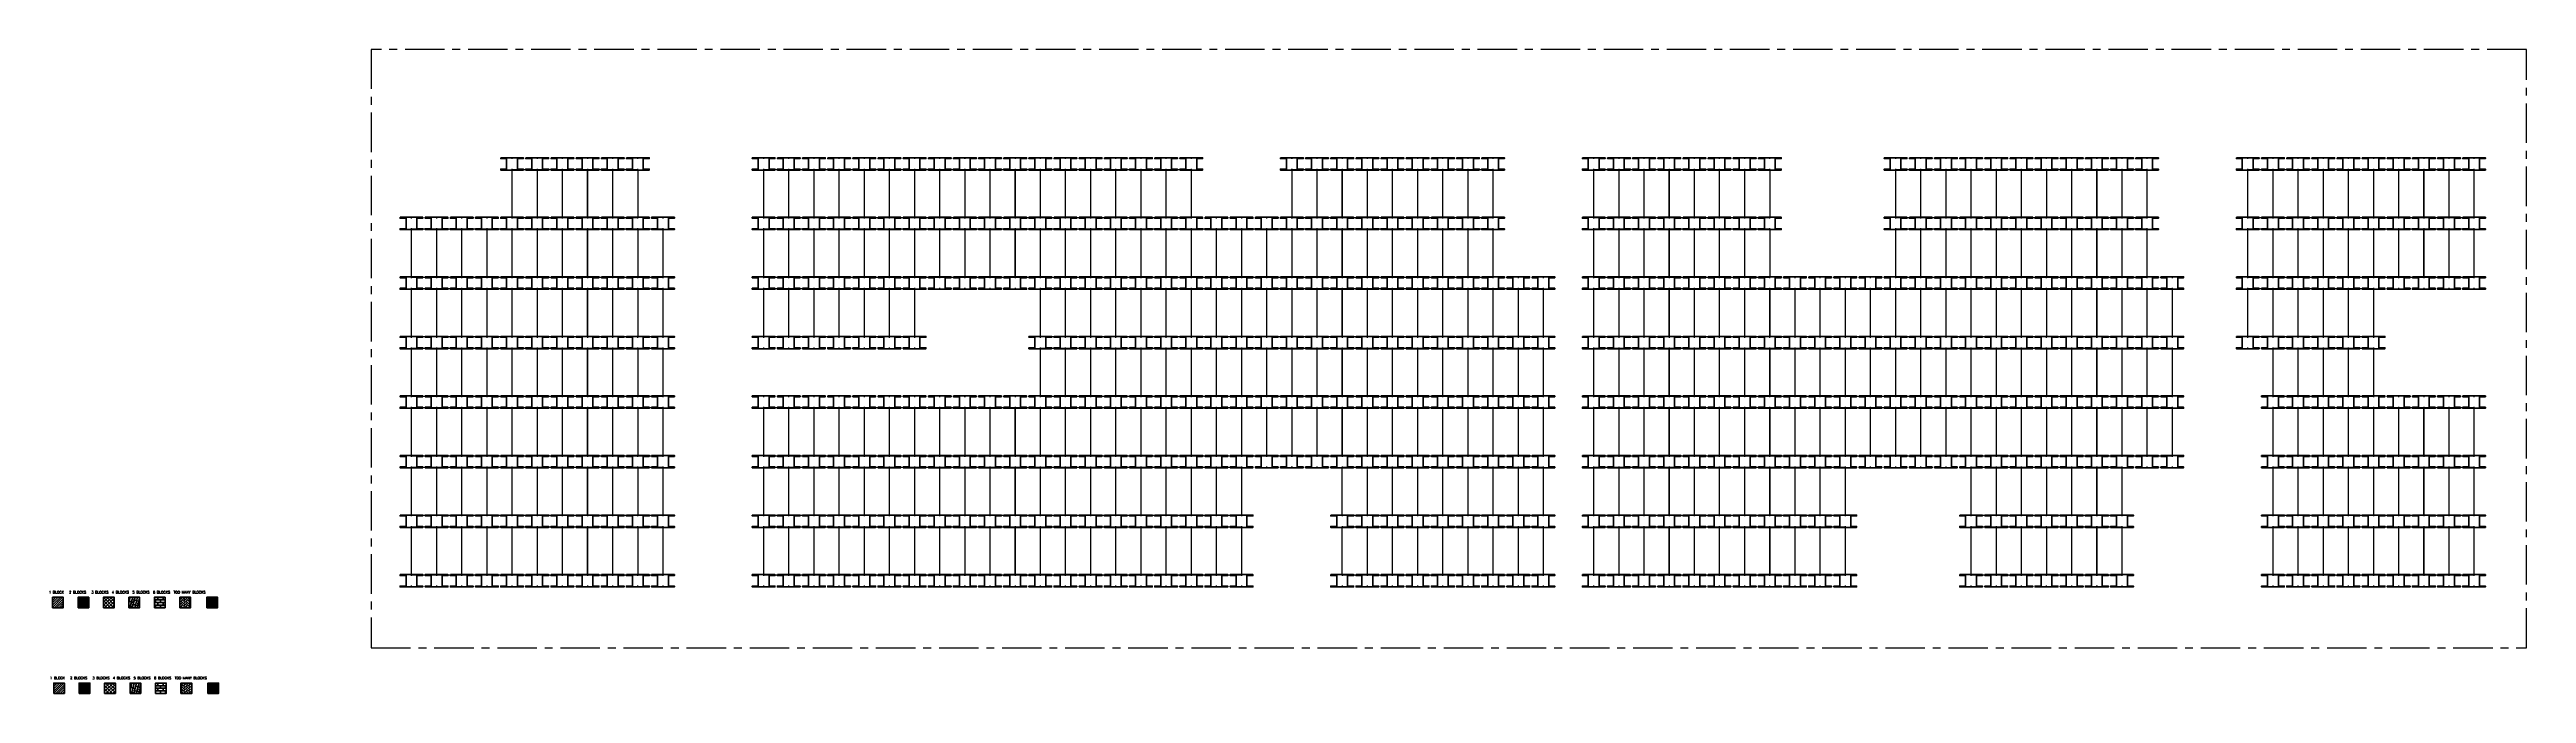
# Model space of a CAD drawing. Header units: inches. Extents: x 3525 to 7451, y 1113 to 2133.
import ezdxf

# ---------------------------------------------------------------- set-up
doc = ezdxf.new("R2010")
doc.units = ezdxf.units.IN
doc.header["$LTSCALE"] = 50
doc.header["$MEASUREMENT"] = 0
doc.linetypes.add('CENTER', pattern=[2, 1.25, -0.25, 0.25, -0.25])
for name, color, linetype, plot in [('AREA-ARRAYS', 1, 'CENTER', False), ('EF3 TEXT', 7, 'Continuous', False), ('IFI PERIMETER', 241, 'CENTER', False)]:
    doc.layers.add(name, color=color, linetype=linetype, plot=plot)
for name, color, linetype, lineweight in [('E-PANELS', 140, 'Continuous', 30), ('E2-ECOFEET', 254, 'Continuous', 35), ('E3-ECOFEET', 254, 'Continuous', 35), ('HATCH 1', 5, 'Continuous', 35), ('HATCH 2', 140, 'Continuous', 35), ('HATCH 3', 30, 'Continuous', 35), ('HATCH 4', 200, 'Continuous', 35), ('HATCH 5', 2, 'Continuous', 35), ('HATCH 6', 100, 'Continuous', 35), ('HATCH 7', 20, 'Continuous', 35)]:
    doc.layers.add(name, color=color, linetype=linetype, lineweight=lineweight)
doc.layers.get('AREA-ARRAYS').off()
doc.layers.get('E2-ECOFEET').off()
doc.styles.add('mytext', font='romans.shx')

# ---------------------------------------------------------------- blocks, each defined once
blk = doc.blocks.new('LG 340W 5DEG')
at = {"layer": 'E-PANELS'}
blk.add_lwpolyline([(39.37, -76.88), (0, -76.88), (0, 0), (39.37, 0)], close=True, dxfattribs=at)
blk = doc.blocks.new('EF3')
at = {"layer": 'E3-ECOFEET', "color": 5}
for points in [[(0, 0), (0, -1.5), (9.4, -1.5), (9.4, -18.1), (0, -18.1), (0, -19.6), (36, -19.6), (36, -18.1), (26.6, -18.1), (26.6, -1.5), (36, -1.5), (36, 0), (0, 0)], [(8.8, -8.1), (8.9, -8.1)]]:
    blk.add_lwpolyline(points, dxfattribs=at)
at = {"layer": 'E3-ECOFEET'}
for points in [[(17.2, -1), (17.8, -1), (17.8, -0.5)], [(17.2, -18.5), (17.8, -18.5), (17.8, -19)], [(18.2, -0.5), (18.2, -1), (18.8, -1)], [(18.2, -19), (18.2, -18.5), (18.8, -18.5)]]:
    blk.add_lwpolyline(points, dxfattribs=at)
blk = doc.blocks.new('*U9')
at = {"layer": 'HATCH 1'}
h = blk.add_hatch(dxfattribs=at)
h.set_pattern_fill('ANSI31', color=256, scale=20)
h.set_pattern_definition([(45, (-119.168, -90.9187), (-1.767767, 1.767767), [])])
h.paths.add_polyline_path([(-8.5, -8.25), (8.5, -8.25), (8.5, 8.25), (-8.5, 8.25)])
blk.add_lwpolyline([(-8.5, -8.25), (8.5, -8.25), (8.5, 8.25), (-8.5, 8.25)], close=True, dxfattribs=at)
blk = doc.blocks.new('*U10')
at = {"layer": 'HATCH 2'}
h = blk.add_hatch(dxfattribs=at)
h.set_pattern_fill('ANSI36', color=256, scale=15, angle=90)
h.set_pattern_definition([(135, (-119.168, -90.9187), (-3.64602, 0.994369), [4.6875, -0.9375, 0, -0.9375])])
h.paths.add_polyline_path([(-8.5, -8.25), (8.5, -8.25), (8.5, 8.25), (-8.5, 8.25)])
blk.add_lwpolyline([(-8.5, -8.25), (8.5, -8.25), (8.5, 8.25), (-8.5, 8.25)], close=True, dxfattribs=at)
blk = doc.blocks.new('EF3_HATCH_3')
at = {"layer": 'HATCH 3'}
h = blk.add_hatch(dxfattribs=at)
h.set_pattern_fill('ANSI37', color=256, scale=30)
h.set_pattern_definition([(45, (-119.168, -90.9187), (-2.65165, 2.65165), []), (135, (-119.168, -90.9187), (-2.65165, -2.65165), [])])
h.paths.add_polyline_path([(-8.5, -8.25), (8.5, -8.25), (8.5, 8.25), (-8.5, 8.25)])
blk.add_lwpolyline([(-8.5, -8.25), (8.5, -8.25), (8.5, 8.25), (-8.5, 8.25)], close=True, dxfattribs=at)
blk = doc.blocks.new('*U11')
at = {"layer": 'HATCH 4'}
h = blk.add_hatch(dxfattribs=at)
h.set_pattern_fill('ANSI38', color=256, scale=30, angle=30)
h.set_pattern_definition([(75, (-119.168, -90.9187), (-3.62222, 0.97057), []), (165, (-119.168, -90.9187), (-8.215015, -1.68108), [9.375, -5.625])])
h.paths.add_polyline_path([(-8.5, -8.25), (8.5, -8.25), (8.5, 8.25), (-8.5, 8.25)])
blk.add_lwpolyline([(-8.5, -8.25), (8.5, -8.25), (8.5, 8.25), (-8.5, 8.25)], close=True, dxfattribs=at)
blk = doc.blocks.new('EF3_HATCH_5')
at = {"layer": 'HATCH 5'}
h = blk.add_hatch(dxfattribs=at)
h.set_pattern_fill('AR-B816', color=256, scale=0.5)
h.set_pattern_definition([(0, (-119.168, -90.9187), (0, 4), []), (90, (-119.168, -90.9187), (-4, 4), [4, -4])])
h.paths.add_polyline_path([(-8.5, -8.25), (8.5, -8.25), (8.5, 8.25), (-8.5, 8.25)])
blk.add_lwpolyline([(-8.5, -8.25), (8.5, -8.25), (8.5, 8.25), (-8.5, 8.25)], close=True, dxfattribs=at)
blk = doc.blocks.new('EF3_HATCH_6')
at = {"layer": 'HATCH 6'}
h = blk.add_hatch(dxfattribs=at)
h.set_pattern_fill('AR-HBONE', color=256, scale=0.7)
h.set_pattern_definition([(45, (-119.168, -90.9187), (3e-16, 3.9598), [8.4, -2.8]), (135, (-117.188, -88.9388), (3e-16, 3.9598), [8.4, -2.8])])
h.paths.add_polyline_path([(-8.5, -8.25), (8.5, -8.25), (8.5, 8.25), (-8.5, 8.25)])
blk.add_lwpolyline([(-8.5, -8.25), (8.5, -8.25), (8.5, 8.25), (-8.5, 8.25)], close=True, dxfattribs=at)
blk = doc.blocks.new('EF3_HATCH_7')
at = {"layer": 'HATCH 7'}
h = blk.add_hatch(color=256, dxfattribs=at)
h.dxf.hatch_style = 1
h.paths.add_polyline_path([(-8.5, -8.25), (8.5, -8.25), (8.5, 8.25), (-8.5, 8.25)])
blk.add_lwpolyline([(-8.5, -8.25), (8.5, -8.25), (8.5, 8.25), (-8.5, 8.25)], close=True, dxfattribs=at)
blk = doc.blocks.new('EF3 HATCH AND TEXT')
at = {"layer": 'HATCH 1'}
blk.add_blockref('*U9', (17.3, -21.2), dxfattribs=at)
at = {"layer": 'HATCH 2'}
blk.add_blockref('*U10', (57.6, -21.2), dxfattribs=at)
at = {"layer": 'HATCH 3'}
blk.add_blockref('EF3_HATCH_3', (98, -21.2), dxfattribs=at)
at = {"layer": 'HATCH 4'}
blk.add_blockref('*U11', (138.3, -21.2), dxfattribs=at)
at = {"layer": 'HATCH 5'}
blk.add_blockref('EF3_HATCH_5', (178.7, -21.2), dxfattribs=at)
at = {"layer": 'HATCH 6'}
blk.add_blockref('EF3_HATCH_6', (219, -21.2), dxfattribs=at)
at = {"layer": 'HATCH 7'}
blk.add_blockref('EF3_HATCH_7', (261.7, -21.2), dxfattribs=at)
at = {"layer": 'EF3 TEXT', "insert": (3, -2.9), "char_height": 4, "attachment_point": 1, "style": 'mytext'}
blk.add_mtext_dynamic_manual_height_columns('1 BLOCK   2 BLOCKS   3 BLOCKS  4 BLOCKS  5 BLOCKS  6 BLOCKS  TOO MANY BLOCKS', width=339.17, gutter_width=450.2, heights=[0], dxfattribs=at)
blk = doc.blocks.new('hatch and text insert')
at = {"layer": 'EF3 TEXT'}
blk.add_blockref('EF3 HATCH AND TEXT', (1.8, -135.8), dxfattribs=at)
at = {"layer": 'HATCH 1'}
blk.add_blockref('*U9', (17.3, -21.2), dxfattribs=at)
at = {"layer": 'HATCH 2'}
blk.add_blockref('*U10', (57.6, -21.2), dxfattribs=at)
at = {"layer": 'HATCH 3'}
blk.add_blockref('EF3_HATCH_3', (98, -21.2), dxfattribs=at)
at = {"layer": 'HATCH 4'}
blk.add_blockref('*U11', (138.3, -21.2), dxfattribs=at)
at = {"layer": 'HATCH 5'}
blk.add_blockref('EF3_HATCH_5', (178.7, -21.2), dxfattribs=at)
at = {"layer": 'HATCH 6'}
blk.add_blockref('EF3_HATCH_6', (219, -21.2), dxfattribs=at)
at = {"layer": 'HATCH 7'}
blk.add_blockref('EF3_HATCH_7', (261.7, -21.2), dxfattribs=at)
at = {"layer": 'EF3 TEXT', "insert": (3, -2.9), "char_height": 4, "attachment_point": 1, "style": 'mytext'}
blk.add_mtext_dynamic_manual_height_columns('1 BLOCK   2 BLOCKS   3 BLOCKS  4 BLOCKS  5 BLOCKS  6 BLOCKS  TOO MANY BLOCKS', width=339.17, gutter_width=450.2, heights=[0], dxfattribs=at)

msp = doc.modelspace()

# ---------------------------------------------------------------- linework, layer by layer
at = {"layer": 'IFI PERIMETER'}
msp.add_lwpolyline([(7450.9, 2133.4), (4034.8, 2133.4), (4034.8, 1185.4), (7450.9, 1185.4)], close=True, dxfattribs=at)

# ---------------------------------------------------------------- block references
at = {"layer": 'AREA-ARRAYS'}
msp.add_blockref('hatch and text insert', (3521, 1278.2), dxfattribs=at)
at = {"layer": 'E-PANELS'}
for p in [(4258.3, 1943.4), (4298.2, 1943.4), (4338.1, 1943.4), (4377.9, 1943.4), (4417.8, 1943.4), (4657, 1943.4), (4696.9, 1943.4), (4736.8, 1943.4), (4776.6, 1943.4), (4816.5, 1943.4), (4856.4, 1943.4), (4896.2, 1943.4), (4936.1, 1943.4), (4976, 1943.4), (5015.9, 1943.4), (5055.7, 1943.4), (5095.6, 1943.4), (5135.5, 1943.4), (5175.3, 1943.4), (5215.2, 1943.4), (5255.1, 1943.4), (5294.9, 1943.4), (5494.3, 1943.4), (5534.2, 1943.4), (5574, 1943.4), (5613.9, 1943.4), (5653.8, 1943.4), (5693.6, 1943.4), (5733.5, 1943.4), (5773.4, 1943.4), (5972.7, 1943.4), (6012.6, 1943.4), (6052.5, 1943.4), (6092.3, 1943.4), (6132.2, 1943.4), (6172.1, 1943.4), (6212, 1943.4), (6451.2, 1943.4), (6491, 1943.4), (6530.9, 1943.4), (6570.8, 1943.4), (6610.7, 1943.4), (6650.5, 1943.4), (6690.4, 1943.4), (6730.3, 1943.4), (6770.1, 1943.4), (6810, 1943.4), (7009.4, 1943.4), (7049.2, 1943.4), (7089.1, 1943.4), (7129, 1943.4), (7168.8, 1943.4), (7208.7, 1943.4), (7248.6, 1943.4), (7288.4, 1943.4), (7328.3, 1943.4), (4098.8, 1849.1), (4138.7, 1849.1), (4178.6, 1849.1), (4218.5, 1849.1), (4258.3, 1849.1), (4298.2, 1849.1), (4338.1, 1849.1), (4377.9, 1849.1), (4417.8, 1849.1), (4457.7, 1849.1), (4657, 1849.1), (4696.9, 1849.1), (4736.8, 1849.1), (4776.6, 1849.1), (4816.5, 1849.1), (4856.4, 1849.1), (4896.2, 1849.1), (4936.1, 1849.1), (4976, 1849.1), (5015.9, 1849.1), (5055.7, 1849.1), (5095.6, 1849.1), (5135.5, 1849.1), (5175.3, 1849.1), (5215.2, 1849.1), (5255.1, 1849.1), (5294.9, 1849.1), (5334.8, 1849.1), (5374.7, 1849.1), (5414.6, 1849.1), (5454.4, 1849.1), (5494.3, 1849.1), (5534.2, 1849.1), (5574, 1849.1), (5613.9, 1849.1), (5653.8, 1849.1), (5693.6, 1849.1), (5733.5, 1849.1), (5773.4, 1849.1), (5972.7, 1849.1), (6012.6, 1849.1), (6052.5, 1849.1), (6092.3, 1849.1), (6132.2, 1849.1), (6172.1, 1849.1), (6212, 1849.1), (6451.2, 1849.1), (6491, 1849.1), (6530.9, 1849.1), (6570.8, 1849.1), (6610.7, 1849.1), (6650.5, 1849.1), (6690.4, 1849.1), (6730.3, 1849.1), (6770.1, 1849.1), (6810, 1849.1), (7009.4, 1849.1), (7049.2, 1849.1), (7089.1, 1849.1), (7129, 1849.1), (7168.8, 1849.1), (7208.7, 1849.1), (7248.6, 1849.1), (7288.4, 1849.1), (7328.3, 1849.1), (4098.8, 1754.7), (4138.7, 1754.7), (4178.6, 1754.7), (4218.5, 1754.7), (4258.3, 1754.7), (4298.2, 1754.7), (4338.1, 1754.7), (4377.9, 1754.7), (4417.8, 1754.7), (4457.7, 1754.7), (4657, 1754.7), (4696.9, 1754.7), (4736.8, 1754.7), (4776.6, 1754.7), (4816.5, 1754.7), (4856.4, 1754.7), (5095.6, 1754.7), (5135.5, 1754.7), (5175.3, 1754.7), (5215.2, 1754.7), (5255.1, 1754.7), (5294.9, 1754.7), (5334.8, 1754.7), (5374.7, 1754.7), (5414.6, 1754.7), (5454.4, 1754.7), (5494.3, 1754.7), (5534.2, 1754.7), (5574, 1754.7), (5613.9, 1754.7), (5653.8, 1754.7), (5693.6, 1754.7), (5733.5, 1754.7), (5773.4, 1754.7), (5813.3, 1754.7), (5853.1, 1754.7), (5972.7, 1754.7), (6012.6, 1754.7), (6052.5, 1754.7), (6092.3, 1754.7), (6132.2, 1754.7), (6172.1, 1754.7), (6212, 1754.7), (6251.8, 1754.7), (6291.7, 1754.7), (6331.6, 1754.7), (6371.4, 1754.7), (6411.3, 1754.7), (6451.2, 1754.7), (6491, 1754.7), (6530.9, 1754.7), (6570.8, 1754.7), (6610.7, 1754.7), (6650.5, 1754.7), (6690.4, 1754.7), (6730.3, 1754.7), (6770.1, 1754.7), (6810, 1754.7), (6849.9, 1754.7), (7009.4, 1754.7), (7049.2, 1754.7), (7089.1, 1754.7), (7129, 1754.7), (7168.8, 1754.7), (4098.8, 1660.3), (4138.7, 1660.3), (4178.6, 1660.3), (4218.5, 1660.3), (4258.3, 1660.3), (4298.2, 1660.3), (4338.1, 1660.3), (4377.9, 1660.3), (4417.8, 1660.3), (4457.7, 1660.3), (5095.6, 1660.3), (5135.5, 1660.3), (5175.3, 1660.3), (5215.2, 1660.3), (5255.1, 1660.3), (5294.9, 1660.3), (5334.8, 1660.3), (5374.7, 1660.3), (5414.6, 1660.3), (5454.4, 1660.3), (5494.3, 1660.3), (5534.2, 1660.3), (5574, 1660.3), (5613.9, 1660.3), (5653.8, 1660.3), (5693.6, 1660.3), (5733.5, 1660.3), (5773.4, 1660.3), (5813.3, 1660.3), (5853.1, 1660.3), (5972.7, 1660.3), (6012.6, 1660.3), (6052.5, 1660.3), (6092.3, 1660.3), (6132.2, 1660.3), (6172.1, 1660.3), (6212, 1660.3), (6251.8, 1660.3), (6291.7, 1660.3), (6331.6, 1660.3), (6371.4, 1660.3), (6411.3, 1660.3), (6451.2, 1660.3), (6491, 1660.3), (6530.9, 1660.3), (6570.8, 1660.3), (6610.7, 1660.3), (6650.5, 1660.3), (6690.4, 1660.3), (6730.3, 1660.3), (6770.1, 1660.3), (6810, 1660.3), (6849.9, 1660.3), (7049.2, 1660.3), (7089.1, 1660.3), (7129, 1660.3), (7168.8, 1660.3), (4098.8, 1565.9), (4138.7, 1565.9), (4178.6, 1565.9), (4218.5, 1565.9), (4258.3, 1565.9), (4298.2, 1565.9), (4338.1, 1565.9), (4377.9, 1565.9), (4417.8, 1565.9), (4457.7, 1565.9), (4657, 1565.9), (4696.9, 1565.9), (4736.8, 1565.9), (4776.6, 1565.9), (4816.5, 1565.9), (4856.4, 1565.9), (4896.2, 1565.9), (4936.1, 1565.9), (4976, 1565.9), (5015.9, 1565.9), (5055.7, 1565.9), (5095.6, 1565.9), (5135.5, 1565.9), (5175.3, 1565.9), (5215.2, 1565.9), (5255.1, 1565.9), (5294.9, 1565.9), (5334.8, 1565.9), (5374.7, 1565.9), (5414.6, 1565.9), (5454.4, 1565.9), (5494.3, 1565.9), (5534.2, 1565.9), (5574, 1565.9), (5613.9, 1565.9), (5653.8, 1565.9), (5693.6, 1565.9), (5733.5, 1565.9), (5773.4, 1565.9), (5813.3, 1565.9), (5853.1, 1565.9), (5972.7, 1565.9), (6012.6, 1565.9), (6052.5, 1565.9), (6092.3, 1565.9), (6132.2, 1565.9), (6172.1, 1565.9), (6212, 1565.9), (6251.8, 1565.9), (6291.7, 1565.9), (6331.6, 1565.9), (6371.4, 1565.9), (6411.3, 1565.9), (6451.2, 1565.9), (6491, 1565.9), (6530.9, 1565.9), (6570.8, 1565.9), (6610.7, 1565.9), (6650.5, 1565.9), (6690.4, 1565.9), (6730.3, 1565.9), (6770.1, 1565.9), (6810, 1565.9), (6849.9, 1565.9), (7049.2, 1565.9), (7089.1, 1565.9), (7129, 1565.9), (7168.8, 1565.9), (7208.7, 1565.9), (7248.6, 1565.9), (7288.4, 1565.9), (7328.3, 1565.9), (4098.8, 1471.6), (4138.7, 1471.6), (4178.6, 1471.6), (4218.5, 1471.6), (4258.3, 1471.6), (4298.2, 1471.6), (4338.1, 1471.6), (4377.9, 1471.6), (4417.8, 1471.6), (4457.7, 1471.6), (4657, 1471.6), (4696.9, 1471.6), (4736.8, 1471.6), (4776.6, 1471.6), (4816.5, 1471.6), (4856.4, 1471.6), (4896.2, 1471.6), (4936.1, 1471.6), (4976, 1471.6), (5015.9, 1471.6), (5055.7, 1471.6), (5095.6, 1471.6), (5135.5, 1471.6), (5175.3, 1471.6), (5215.2, 1471.6), (5255.1, 1471.6), (5294.9, 1471.6), (5334.8, 1471.6), (5374.7, 1471.6), (5574, 1471.6), (5613.9, 1471.6), (5653.8, 1471.6), (5693.6, 1471.6), (5733.5, 1471.6), (5773.4, 1471.6), (5813.3, 1471.6), (5853.1, 1471.6), (5972.7, 1471.6), (6012.6, 1471.6), (6052.5, 1471.6), (6092.3, 1471.6), (6132.2, 1471.6), (6172.1, 1471.6), (6212, 1471.6), (6251.8, 1471.6), (6291.7, 1471.6), (6331.6, 1471.6), (6570.8, 1471.6), (6610.7, 1471.6), (6650.5, 1471.6), (6690.4, 1471.6), (6730.3, 1471.6), (6770.1, 1471.6), (7049.2, 1471.6), (7089.1, 1471.6), (7129, 1471.6), (7168.8, 1471.6), (7208.7, 1471.6), (7248.6, 1471.6), (7288.4, 1471.6), (7328.3, 1471.6), (4098.8, 1377.2), (4138.7, 1377.2), (4178.6, 1377.2), (4218.5, 1377.2), (4258.3, 1377.2), (4298.2, 1377.2), (4338.1, 1377.2), (4377.9, 1377.2), (4417.8, 1377.2), (4457.7, 1377.2), (4657, 1377.2), (4696.9, 1377.2), (4736.8, 1377.2), (4776.6, 1377.2), (4816.5, 1377.2), (4856.4, 1377.2), (4896.2, 1377.2), (4936.1, 1377.2), (4976, 1377.2), (5015.9, 1377.2), (5055.7, 1377.2), (5095.6, 1377.2), (5135.5, 1377.2), (5175.3, 1377.2), (5215.2, 1377.2), (5255.1, 1377.2), (5294.9, 1377.2), (5334.8, 1377.2), (5374.7, 1377.2), (5574, 1377.2), (5613.9, 1377.2), (5653.8, 1377.2), (5693.6, 1377.2), (5733.5, 1377.2), (5773.4, 1377.2), (5813.3, 1377.2), (5853.1, 1377.2), (5972.7, 1377.2), (6012.6, 1377.2), (6052.5, 1377.2), (6092.3, 1377.2), (6132.2, 1377.2), (6172.1, 1377.2), (6212, 1377.2), (6251.8, 1377.2), (6291.7, 1377.2), (6331.6, 1377.2), (6570.8, 1377.2), (6610.7, 1377.2), (6650.5, 1377.2), (6690.4, 1377.2), (6730.3, 1377.2), (6770.1, 1377.2), (7049.2, 1377.2), (7089.1, 1377.2), (7129, 1377.2), (7168.8, 1377.2), (7208.7, 1377.2), (7248.6, 1377.2), (7288.4, 1377.2), (7328.3, 1377.2)]:
    msp.add_blockref('LG 340W 5DEG', p, dxfattribs=at)
at = {"layer": 'E2-ECOFEET'}
for p in [(4240.1, 1962), (4279.9, 1962), (4319.8, 1962), (4359.7, 1962), (4399.6, 1962), (4439.4, 1962), (4638.8, 1962), (4678.6, 1962), (4718.5, 1962), (4758.4, 1962), (4798.3, 1962), (4838.1, 1962), (4878, 1962), (4917.9, 1962), (4957.7, 1962), (4997.6, 1962), (5037.5, 1962), (5077.3, 1962), (5117.2, 1962), (5157.1, 1962), (5197, 1962), (5236.8, 1962), (5276.7, 1962), (5316.6, 1962), (5476, 1962), (5515.9, 1962), (5555.8, 1962), (5595.7, 1962), (5635.5, 1962), (5675.4, 1962), (5715.3, 1962), (5755.1, 1962), (5795, 1962), (5954.5, 1962), (5994.4, 1962), (6034.2, 1962), (6074.1, 1962), (6114, 1962), (6153.8, 1962), (6193.7, 1962), (6233.6, 1962), (6432.9, 1962), (6472.8, 1962), (6512.7, 1962), (6552.5, 1962), (6592.4, 1962), (6632.3, 1962), (6672.1, 1962), (6712, 1962), (6751.9, 1962), (6791.8, 1962), (6831.6, 1962), (6991.1, 1962), (7031, 1962), (7070.8, 1962), (7110.7, 1962), (7150.6, 1962), (7190.5, 1962), (7230.3, 1962), (7270.2, 1962), (7310.1, 1962), (7349.9, 1962), (4080.6, 1867.6), (4120.5, 1867.6), (4160.3, 1867.6), (4200.2, 1867.6), (4240.1, 1867.6), (4279.9, 1867.6), (4319.8, 1867.6), (4359.7, 1867.6), (4399.6, 1867.6), (4439.4, 1867.6), (4479.3, 1867.6), (4638.8, 1867.6), (4678.6, 1867.6), (4718.5, 1867.6), (4758.4, 1867.6), (4798.3, 1867.6), (4838.1, 1867.6), (4878, 1867.6), (4917.9, 1867.6), (4957.7, 1867.6), (4997.6, 1867.6), (5037.5, 1867.6), (5077.3, 1867.6), (5117.2, 1867.6), (5157.1, 1867.6), (5197, 1867.6), (5236.8, 1867.6), (5276.7, 1867.6), (5316.6, 1867.6), (5356.4, 1867.6), (5396.3, 1867.6), (5436.2, 1867.6), (5476, 1867.6), (5515.9, 1867.6), (5555.8, 1867.6), (5595.7, 1867.6), (5635.5, 1867.6), (5675.4, 1867.6), (5715.3, 1867.6), (5755.1, 1867.6), (5795, 1867.6), (5954.5, 1867.6), (5994.4, 1867.6), (6034.2, 1867.6), (6074.1, 1867.6), (6114, 1867.6), (6153.8, 1867.6), (6193.7, 1867.6), (6233.6, 1867.6), (6432.9, 1867.6), (6472.8, 1867.6), (6512.7, 1867.6), (6552.5, 1867.6), (6592.4, 1867.6), (6632.3, 1867.6), (6672.1, 1867.6), (6712, 1867.6), (6751.9, 1867.6), (6791.8, 1867.6), (6831.6, 1867.6), (6991.1, 1867.6), (7031, 1867.6), (7070.8, 1867.6), (7110.7, 1867.6), (7150.6, 1867.6), (7190.5, 1867.6), (7230.3, 1867.6), (7270.2, 1867.6), (7310.1, 1867.6), (7349.9, 1867.6), (4080.6, 1773.2), (4120.5, 1773.2), (4160.3, 1773.2), (4200.2, 1773.2), (4240.1, 1773.2), (4279.9, 1773.2), (4319.8, 1773.2), (4359.7, 1773.2), (4399.6, 1773.2), (4439.4, 1773.2), (4479.3, 1773.2), (4638.8, 1773.2), (4678.6, 1773.2), (4718.5, 1773.2), (4758.4, 1773.2), (4798.3, 1773.2), (4838.1, 1773.2), (4878, 1773.2), (4917.9, 1773.2), (4957.7, 1773.2), (4997.6, 1773.2), (5037.5, 1773.2), (5077.3, 1773.2), (5117.2, 1773.2), (5157.1, 1773.2), (5197, 1773.2), (5236.8, 1773.2), (5276.7, 1773.2), (5316.6, 1773.2), (5356.4, 1773.2), (5396.3, 1773.2), (5436.2, 1773.2), (5476, 1773.2), (5515.9, 1773.2), (5555.8, 1773.2), (5595.7, 1773.2), (5635.5, 1773.2), (5675.4, 1773.2), (5715.3, 1773.2), (5755.1, 1773.2), (5795, 1773.2), (5834.9, 1773.2), (5874.7, 1773.2), (5954.5, 1773.2), (5994.4, 1773.2), (6034.2, 1773.2), (6074.1, 1773.2), (6114, 1773.2), (6153.8, 1773.2), (6193.7, 1773.2), (6233.6, 1773.2), (6273.4, 1773.2), (6313.3, 1773.2), (6353.2, 1773.2), (6393.1, 1773.2), (6432.9, 1773.2), (6472.8, 1773.2), (6512.7, 1773.2), (6552.5, 1773.2), (6592.4, 1773.2), (6632.3, 1773.2), (6672.1, 1773.2), (6712, 1773.2), (6751.9, 1773.2), (6791.8, 1773.2), (6831.6, 1773.2), (6871.5, 1773.2), (6991.1, 1773.2), (7031, 1773.2), (7070.8, 1773.2), (7110.7, 1773.2), (7150.6, 1773.2), (7190.5, 1773.2), (7230.3, 1773.2), (7270.2, 1773.2), (7310.1, 1773.2), (7349.9, 1773.2), (4080.6, 1678.8), (4120.5, 1678.8), (4160.3, 1678.8), (4200.2, 1678.8), (4240.1, 1678.8), (4279.9, 1678.8), (4319.8, 1678.8), (4359.7, 1678.8), (4399.6, 1678.8), (4439.4, 1678.8), (4479.3, 1678.8), (4638.8, 1678.8), (4678.6, 1678.8), (4718.5, 1678.8), (4758.4, 1678.8), (4798.3, 1678.8), (4838.1, 1678.8), (4878, 1678.8), (5077.3, 1678.8), (5117.2, 1678.8), (5157.1, 1678.8), (5197, 1678.8), (5236.8, 1678.8), (5276.7, 1678.8), (5316.6, 1678.8), (5356.4, 1678.8), (5396.3, 1678.8), (5436.2, 1678.8), (5476, 1678.8), (5515.9, 1678.8), (5555.8, 1678.8), (5595.7, 1678.8), (5635.5, 1678.8), (5675.4, 1678.8), (5715.3, 1678.8), (5755.1, 1678.8), (5795, 1678.8), (5834.9, 1678.8), (5874.7, 1678.8), (5954.5, 1678.8), (5994.4, 1678.8), (6034.2, 1678.8), (6074.1, 1678.8), (6114, 1678.8), (6153.8, 1678.8), (6193.7, 1678.8), (6233.6, 1678.8), (6273.4, 1678.8), (6313.3, 1678.8), (6353.2, 1678.8), (6393.1, 1678.8), (6432.9, 1678.8), (6472.8, 1678.8), (6512.7, 1678.8), (6552.5, 1678.8), (6592.4, 1678.8), (6632.3, 1678.8), (6672.1, 1678.8), (6712, 1678.8), (6751.9, 1678.8), (6791.8, 1678.8), (6831.6, 1678.8), (6871.5, 1678.8), (6991.1, 1678.8), (7031, 1678.8), (7070.8, 1678.8), (7110.7, 1678.8), (7150.6, 1678.8), (7190.5, 1678.8), (4080.6, 1584.5), (4120.5, 1584.5), (4160.3, 1584.5), (4200.2, 1584.5), (4240.1, 1584.5), (4279.9, 1584.5), (4319.8, 1584.5), (4359.7, 1584.5), (4399.6, 1584.5), (4439.4, 1584.5), (4479.3, 1584.5), (4638.8, 1584.5), (4678.6, 1584.5), (4718.5, 1584.5), (4758.4, 1584.5), (4798.3, 1584.5), (4838.1, 1584.5), (4878, 1584.5), (4917.9, 1584.5), (4957.7, 1584.5), (4997.6, 1584.5), (5037.5, 1584.5), (5077.3, 1584.5), (5117.2, 1584.5), (5157.1, 1584.5), (5197, 1584.5), (5236.8, 1584.5), (5276.7, 1584.5), (5316.6, 1584.5), (5356.4, 1584.5), (5396.3, 1584.5), (5436.2, 1584.5), (5476, 1584.5), (5515.9, 1584.5), (5555.8, 1584.5), (5595.7, 1584.5), (5635.5, 1584.5), (5675.4, 1584.5), (5715.3, 1584.5), (5755.1, 1584.5), (5795, 1584.5), (5834.9, 1584.5), (5874.7, 1584.5), (5954.5, 1584.5), (5994.4, 1584.5), (6034.2, 1584.5), (6074.1, 1584.5), (6114, 1584.5), (6153.8, 1584.5), (6193.7, 1584.5), (6233.6, 1584.5), (6273.4, 1584.5), (6313.3, 1584.5), (6353.2, 1584.5), (6393.1, 1584.5), (6432.9, 1584.5), (6472.8, 1584.5), (6512.7, 1584.5), (6552.5, 1584.5), (6592.4, 1584.5), (6632.3, 1584.5), (6672.1, 1584.5), (6712, 1584.5), (6751.9, 1584.5), (6791.8, 1584.5), (6831.6, 1584.5), (6871.5, 1584.5), (7031, 1584.5), (7070.8, 1584.5), (7110.7, 1584.5), (7150.6, 1584.5), (7190.5, 1584.5), (7230.3, 1584.5), (7270.2, 1584.5), (7310.1, 1584.5), (7349.9, 1584.5), (4080.6, 1490.1), (4120.5, 1490.1), (4160.3, 1490.1), (4200.2, 1490.1), (4240.1, 1490.1), (4279.9, 1490.1), (4319.8, 1490.1), (4359.7, 1490.1), (4399.6, 1490.1), (4439.4, 1490.1), (4479.3, 1490.1), (4638.8, 1490.1), (4678.6, 1490.1), (4718.5, 1490.1), (4758.4, 1490.1), (4798.3, 1490.1), (4838.1, 1490.1), (4878, 1490.1), (4917.9, 1490.1), (4957.7, 1490.1), (4997.6, 1490.1), (5037.5, 1490.1), (5077.3, 1490.1), (5117.2, 1490.1), (5157.1, 1490.1), (5197, 1490.1), (5236.8, 1490.1), (5276.7, 1490.1), (5316.6, 1490.1), (5356.4, 1490.1), (5396.3, 1490.1), (5436.2, 1490.1), (5476, 1490.1), (5515.9, 1490.1), (5555.8, 1490.1), (5595.7, 1490.1), (5635.5, 1490.1), (5675.4, 1490.1), (5715.3, 1490.1), (5755.1, 1490.1), (5795, 1490.1), (5834.9, 1490.1), (5874.7, 1490.1), (5954.5, 1490.1), (5994.4, 1490.1), (6034.2, 1490.1), (6074.1, 1490.1), (6114, 1490.1), (6153.8, 1490.1), (6193.7, 1490.1), (6233.6, 1490.1), (6273.4, 1490.1), (6313.3, 1490.1), (6353.2, 1490.1), (6393.1, 1490.1), (6432.9, 1490.1), (6472.8, 1490.1), (6512.7, 1490.1), (6552.5, 1490.1), (6592.4, 1490.1), (6632.3, 1490.1), (6672.1, 1490.1), (6712, 1490.1), (6751.9, 1490.1), (6791.8, 1490.1), (6831.6, 1490.1), (6871.5, 1490.1), (7031, 1490.1), (7070.8, 1490.1), (7110.7, 1490.1), (7150.6, 1490.1), (7190.5, 1490.1), (7230.3, 1490.1), (7270.2, 1490.1), (7310.1, 1490.1), (7349.9, 1490.1), (4080.6, 1395.7), (4120.5, 1395.7), (4160.3, 1395.7), (4200.2, 1395.7), (4240.1, 1395.7), (4279.9, 1395.7), (4319.8, 1395.7), (4359.7, 1395.7), (4399.6, 1395.7), (4439.4, 1395.7), (4479.3, 1395.7), (4638.8, 1395.7), (4678.6, 1395.7), (4718.5, 1395.7), (4758.4, 1395.7), (4798.3, 1395.7), (4838.1, 1395.7), (4878, 1395.7), (4917.9, 1395.7), (4957.7, 1395.7), (4997.6, 1395.7), (5037.5, 1395.7), (5077.3, 1395.7), (5117.2, 1395.7), (5157.1, 1395.7), (5197, 1395.7), (5236.8, 1395.7), (5276.7, 1395.7), (5316.6, 1395.7), (5356.4, 1395.7), (5396.3, 1395.7), (5555.8, 1395.7), (5595.7, 1395.7), (5635.5, 1395.7), (5675.4, 1395.7), (5715.3, 1395.7), (5755.1, 1395.7), (5795, 1395.7), (5834.9, 1395.7), (5874.7, 1395.7), (5954.5, 1395.7), (5994.4, 1395.7), (6034.2, 1395.7), (6074.1, 1395.7), (6114, 1395.7), (6153.8, 1395.7), (6193.7, 1395.7), (6233.6, 1395.7), (6273.4, 1395.7), (6313.3, 1395.7), (6353.2, 1395.7), (6552.5, 1395.7), (6592.4, 1395.7), (6632.3, 1395.7), (6672.1, 1395.7), (6712, 1395.7), (6751.9, 1395.7), (6791.8, 1395.7), (7031, 1395.7), (7070.8, 1395.7), (7110.7, 1395.7), (7150.6, 1395.7), (7190.5, 1395.7), (7230.3, 1395.7), (7270.2, 1395.7), (7310.1, 1395.7), (7349.9, 1395.7), (4080.6, 1301.3), (4120.5, 1301.3), (4160.3, 1301.3), (4200.2, 1301.3), (4240.1, 1301.3), (4279.9, 1301.3), (4319.8, 1301.3), (4359.7, 1301.3), (4399.6, 1301.3), (4439.4, 1301.3), (4479.3, 1301.3), (4638.8, 1301.3), (4678.6, 1301.3), (4718.5, 1301.3), (4758.4, 1301.3), (4798.3, 1301.3), (4838.1, 1301.3), (4878, 1301.3), (4917.9, 1301.3), (4957.7, 1301.3), (4997.6, 1301.3), (5037.5, 1301.3), (5077.3, 1301.3), (5117.2, 1301.3), (5157.1, 1301.3), (5197, 1301.3), (5236.8, 1301.3), (5276.7, 1301.3), (5316.6, 1301.3), (5356.4, 1301.3), (5396.3, 1301.3), (5555.8, 1301.3), (5595.7, 1301.3), (5635.5, 1301.3), (5675.4, 1301.3), (5715.3, 1301.3), (5755.1, 1301.3), (5795, 1301.3), (5834.9, 1301.3), (5874.7, 1301.3), (5954.5, 1301.3), (5994.4, 1301.3), (6034.2, 1301.3), (6074.1, 1301.3), (6114, 1301.3), (6153.8, 1301.3), (6193.7, 1301.3), (6233.6, 1301.3), (6273.4, 1301.3), (6313.3, 1301.3), (6353.2, 1301.3), (6552.5, 1301.3), (6592.4, 1301.3), (6632.3, 1301.3), (6672.1, 1301.3), (6712, 1301.3), (6751.9, 1301.3), (6791.8, 1301.3), (7031, 1301.3), (7070.8, 1301.3), (7110.7, 1301.3), (7150.6, 1301.3), (7190.5, 1301.3), (7230.3, 1301.3), (7270.2, 1301.3), (7310.1, 1301.3), (7349.9, 1301.3)]:
    msp.add_blockref('EF3', p, dxfattribs=at)

doc.saveas('drawing.dxf')
